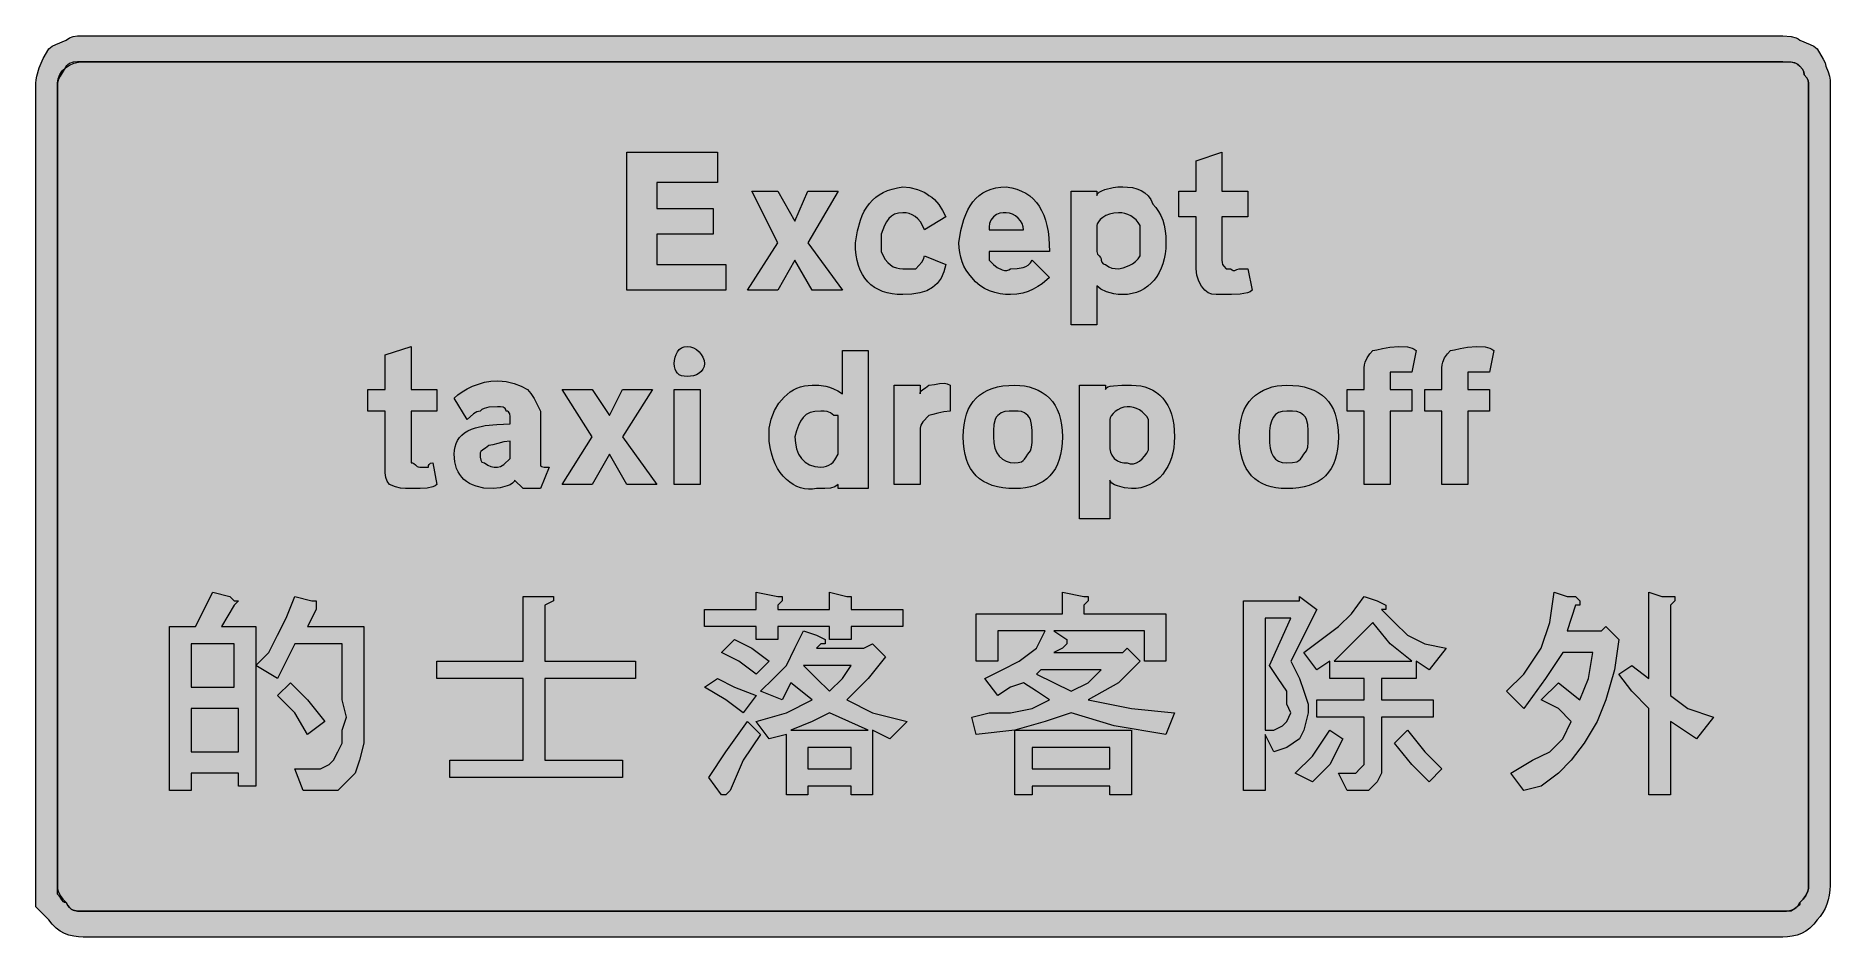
# Model space of a CAD drawing. Header units: metres. Extents: x 33 to 533, y 10 to 261.
import ezdxf

# ---------------------------------------------------------------- set-up
doc = ezdxf.new("R2010")
doc.units = ezdxf.units.M
doc.layers.add('FILL_BLACK_000000', color=7, linetype='Continuous', true_color=0x000000)
doc.layers.add('FILL_WHITE_FFFFFF', color=7, linetype='Continuous', true_color=0xffffff)

msp = doc.modelspace()

# ---------------------------------------------------------------- hatches: boundary and pattern name
at = {"layer": 'FILL_BLACK_000000', "true_color": 0x000000}
h = msp.add_hatch(color=7, dxfattribs=at)
h.dxf.hatch_style = 1
h.paths.add_polyline_path([(521.73, 260.97), (523.04, 260.61), (523.63, 260.32), (524.13, 259.92), (526.98, 258.72), (528.01, 258.23), (528.93, 257.52), (530.58, 254.67), (531.12, 253.64), (531.33, 252.72), (532.02, 251.13), (532.38, 249.87), (532.51, 248.84), (532.53, 247.92), (532.53, 24.72), (532.47, 23.37), (532.31, 22.04), (532.02, 20.73), (531.63, 19.47), (531.12, 18.26), (530.51, 17.13), (529.77, 16.07), (528.93, 15.12), (527.98, 13.88), (526.92, 12.85), (525.79, 12.02), (524.58, 11.37), (523.32, 10.89), (522.01, 10.56), (520.68, 10.38), (519.33, 10.32), (46.53, 10.32), (45.18, 10.38), (43.85, 10.56), (42.54, 10.89), (41.28, 11.37), (40.07, 12.02), (38.94, 12.85), (37.88, 13.88), (36.93, 15.12), (33.33, 18.72), (33.33, 24.72), (33.33, 247.92), (33.39, 248.87), (33.55, 249.93), (34.23, 252.27), (35.36, 254.84), (36.93, 257.52), (37.85, 258.23), (38.88, 258.72), (41.73, 259.92), (42.65, 260.61), (43.68, 260.97), (44.94, 261.1), (46.53, 261.12), (519.33, 261.12), (521.73, 260.97)])
h.paths.add_polyline_path([(43.68, 253.77), (42.65, 253.41), (41.73, 252.72), (40.08, 249.87), (39.54, 248.84), (39.33, 247.92), (39.33, 24.72), (39.38, 23.87), (39.54, 23.13), (40.08, 21.87), (40.85, 20.84), (41.73, 19.92), (42.18, 19.13), (42.65, 18.53), (43.14, 18.11), (43.68, 17.82), (44.94, 17.56), (46.53, 17.52), (519.33, 17.52), (520.42, 17.56), (521.73, 17.82), (522.4, 18.11), (523.04, 18.53), (523.63, 19.13), (524.13, 19.92), (525.01, 20.84), (525.78, 21.87), (526.32, 23.13), (526.48, 23.87), (526.53, 24.72), (526.53, 247.92), (526.38, 248.67), (526.02, 249.44), (525.33, 250.32), (525.18, 251.07), (524.82, 251.84), (524.13, 252.72), (523.63, 253.12), (523.04, 253.41), (521.73, 253.77), (519.33, 253.92), (46.53, 253.92), (44.94, 253.9), (43.68, 253.77)], flags=16)
h = msp.add_hatch(color=7, dxfattribs=at)
h.dxf.hatch_style = 1
h.paths.add_polyline_path([(206.13, 197.52), (225.33, 197.52), (225.33, 190.32), (197.73, 190.32), (197.73, 228.72), (222.93, 228.72), (222.93, 220.32), (206.13, 220.32), (206.13, 213.12), (221.73, 213.12), (221.73, 205.92), (206.13, 205.92), (206.13, 197.52)])
h = msp.add_hatch(color=7, dxfattribs=at)
h.dxf.hatch_style = 1
h.paths.add_polyline_path([(370.53, 217.92), (370.53, 210.72), (363.33, 210.72), (363.33, 198.72), (363.35, 198.01), (363.48, 197.52), (363.84, 197.03), (364.53, 196.32), (365.73, 196.32), (366.13, 195.98), (366.44, 195.81), (366.7, 195.79), (366.93, 195.87), (367.42, 196.15), (368.13, 196.32), (370.53, 196.32), (371.73, 190.32), (371.17, 189.92), (370.42, 189.63), (368.43, 189.27), (365.99, 189.14), (363.33, 189.12), (361.74, 189.14), (360.48, 189.27), (359.45, 189.63), (358.53, 190.32), (357.65, 191.43), (356.88, 192.87), (356.34, 194.54), (356.13, 196.32), (356.13, 210.72), (351.33, 210.72), (351.33, 217.92), (356.13, 217.92), (356.13, 226.32), (363.33, 228.72), (363.33, 217.92), (370.53, 217.92)])
h = msp.add_hatch(color=7, dxfattribs=at)
h.dxf.hatch_style = 1
h.paths.add_polyline_path([(256.53, 217.92), (248.13, 203.52), (257.73, 190.32), (249.33, 190.32), (244.53, 198.72), (239.73, 190.32), (231.33, 190.32), (239.73, 203.52), (232.53, 217.92), (239.73, 217.92), (244.53, 209.52), (248.13, 217.92), (256.53, 217.92)])
h = msp.add_hatch(color=7, dxfattribs=at)
h.dxf.hatch_style = 1
h.paths.add_polyline_path([(276.5, 218.91), (278.58, 218.37), (280.44, 217.6), (281.17, 217.17), (281.73, 216.72), (282.58, 216.22), (283.32, 215.61), (284.58, 214.17), (285.61, 212.5), (286.53, 210.72), (280.53, 207.12), (280.03, 208.36), (279.42, 209.39), (278.74, 210.22), (277.98, 210.87), (277.17, 211.35), (276.31, 211.68), (275.43, 211.86), (274.53, 211.92), (273.29, 211.81), (272.24, 211.49), (271.37, 210.97), (270.63, 210.27), (270.01, 209.4), (269.47, 208.38), (268.53, 205.92), (268.53, 203.52), (268.53, 202.32), (268.53, 201.12), (269.03, 199.88), (269.64, 198.85), (270.32, 198.02), (271.08, 197.37), (271.89, 196.89), (272.75, 196.56), (273.63, 196.38), (274.53, 196.32), (278.13, 196.32), (279.78, 198.12), (280.32, 199.02), (280.53, 199.92), (286.53, 197.52), (285.97, 195.44), (285.16, 193.68), (284.1, 192.23), (282.78, 191.07), (281.17, 190.2), (279.27, 189.59), (277.06, 189.23), (274.53, 189.12), (273, 189.18), (271.55, 189.34), (270.19, 189.63), (268.92, 190.02), (267.75, 190.53), (266.66, 191.14), (265.67, 191.88), (264.78, 192.72), (263.99, 193.68), (263.29, 194.74), (262.7, 195.93), (262.21, 197.22), (261.83, 198.63), (261.55, 200.14), (261.39, 201.78), (261.33, 203.52), (261.9, 206.9), (262.72, 209.84), (263.23, 211.15), (263.82, 212.36), (264.48, 213.46), (265.23, 214.47), (266.06, 215.38), (266.98, 216.19), (267.99, 216.9), (269.09, 217.53), (270.3, 218.06), (271.6, 218.5), (273.01, 218.85), (274.53, 219.12), (276.5, 218.91)])
h = msp.add_hatch(color=7, dxfattribs=at)
h.dxf.hatch_style = 1
h.paths.add_polyline_path([(298.53, 198.72), (299.73, 197.52), (300.82, 196.66), (302.13, 196.02), (302.8, 195.86), (303.44, 195.83), (304.03, 195.98), (304.53, 196.32), (306.31, 196.36), (307.98, 196.62), (308.74, 196.91), (309.42, 197.33), (310.03, 197.93), (310.53, 198.72), (315.33, 193.92), (313.31, 192.16), (312.12, 191.35), (310.83, 190.62), (309.42, 190.01), (307.9, 189.53), (306.27, 189.23), (304.53, 189.12), (303.13, 189.18), (301.66, 189.36), (300.16, 189.69), (298.68, 190.17), (297.25, 190.82), (295.92, 191.65), (294.74, 192.68), (293.73, 193.92), (292.89, 194.87), (292.16, 195.93), (291.54, 197.06), (291.03, 198.27), (290.64, 199.53), (290.36, 200.84), (290.19, 202.17), (290.13, 203.52), (290.7, 206.95), (291.52, 210.01), (292.03, 211.39), (292.62, 212.67), (293.28, 213.85), (294.03, 214.92), (294.86, 215.88), (295.78, 216.72), (296.79, 217.44), (297.89, 218.03), (299.1, 218.5), (300.4, 218.84), (301.81, 219.05), (303.33, 219.12), (304.85, 218.84), (306.26, 218.44), (307.56, 217.94), (308.75, 217.32), (309.84, 216.59), (310.82, 215.74), (311.7, 214.79), (312.48, 213.72), (313.16, 212.54), (313.75, 211.24), (314.24, 209.84), (314.64, 208.32), (314.94, 206.69), (315.16, 204.94), (315.33, 201.12), (298.53, 201.12), (298.53, 198.72)])
h.paths.add_polyline_path([(308.02, 208.02), (307.72, 208.88), (307.24, 209.69), (306.63, 210.42), (305.9, 211.03), (305.09, 211.51), (304.23, 211.81), (303.33, 211.92), (302.43, 211.9), (301.53, 211.77), (300.63, 211.41), (299.73, 210.72), (299.04, 209.82), (298.68, 208.92), (298.55, 208.02), (298.53, 207.12), (308.13, 207.12), (308.02, 208.02)], flags=16)
h = msp.add_hatch(color=7, dxfattribs=at)
h.dxf.hatch_style = 1
h.paths.add_polyline_path([(347.51, 200.49), (347.24, 199.07), (346.87, 197.73), (346.4, 196.46), (345.83, 195.27), (345.17, 194.17), (344.43, 193.17), (343.6, 192.26), (342.69, 191.46), (341.7, 190.77), (340.64, 190.19), (339.51, 189.73), (338.31, 189.39), (337.05, 189.19), (335.73, 189.12), (334.44, 189.17), (333.25, 189.33), (331.23, 189.87), (329.65, 190.64), (328.53, 191.52), (328.53, 180.72), (321.33, 180.72), (321.33, 217.92), (328.53, 217.92), (328.53, 216.72), (328.69, 217.17), (329.15, 217.6), (329.86, 218.01), (330.78, 218.37), (333.09, 218.91), (334.39, 219.07), (335.73, 219.12), (337.08, 219.06), (338.39, 218.88), (339.65, 218.55), (340.83, 218.07), (341.89, 217.42), (342.82, 216.59), (343.57, 215.56), (344.13, 214.32), (344.97, 213.36), (345.71, 212.29), (346.32, 211.11), (346.83, 209.82), (347.22, 208.41), (347.51, 206.89), (347.67, 205.26), (347.73, 203.52), (347.67, 201.97), (347.51, 200.49)])
h.paths.add_polyline_path([(337.53, 197.22), (338.42, 197.73), (339.26, 198.34), (339.98, 199.08), (340.53, 199.92), (340.53, 201.12), (340.53, 207.12), (340.53, 208.32), (340.03, 209.16), (339.42, 209.89), (338.74, 210.51), (337.98, 211.02), (337.17, 211.41), (336.31, 211.69), (335.43, 211.86), (334.53, 211.92), (333.24, 211.81), (332.07, 211.53), (331.05, 211.1), (330.18, 210.57), (329.48, 209.99), (328.96, 209.39), (328.64, 208.82), (328.53, 208.32), (328.53, 201.12), (328.58, 200.72), (328.72, 200.41), (329.13, 199.92), (329.54, 199.43), (329.68, 199.12), (329.73, 198.72), (329.88, 198.12), (330.24, 197.71), (330.53, 197.57), (330.93, 197.52), (331.83, 196.83), (332.73, 196.47), (333.63, 196.34), (334.53, 196.32), (335.8, 196.54), (337.53, 197.22)], flags=16)
h = msp.add_hatch(color=7, dxfattribs=at)
h.dxf.hatch_style = 1
h.paths.add_polyline_path([(144.93, 162.72), (144.93, 156.72), (137.73, 156.72), (137.73, 144.72), (137.73, 142.32), (138.13, 142.27), (138.44, 142.13), (138.93, 141.72), (139.42, 141.31), (139.73, 141.17), (140.13, 141.12), (142.53, 141.12), (142.58, 141.52), (142.72, 141.81), (143.13, 142.17), (143.73, 142.32), (144.93, 136.32), (144.42, 135.92), (143.81, 135.63), (142.23, 135.27), (140.21, 135.14), (137.73, 135.12), (136.12, 135.14), (134.73, 135.27), (133.34, 135.63), (131.73, 136.32), (131.04, 137.24), (130.68, 138.27), (130.55, 139.53), (130.53, 141.12), (130.53, 156.72), (125.73, 156.72), (125.73, 162.72), (130.53, 162.72), (130.53, 172.32), (137.73, 174.72), (137.73, 162.72), (144.93, 162.72)])
h = msp.add_hatch(color=7, dxfattribs=at)
h.dxf.hatch_style = 1
h.paths.add_polyline_path([(219.22, 169.08), (218.92, 168.34), (218.44, 167.73), (217.83, 167.22), (217.1, 166.83), (216.29, 166.54), (215.43, 166.38), (214.53, 166.32), (213.69, 166.38), (212.96, 166.54), (212.34, 166.83), (211.83, 167.22), (211.44, 167.73), (211.16, 168.34), (210.99, 169.08), (210.93, 169.92), (210.99, 170.82), (211.16, 171.68), (211.44, 172.49), (211.83, 173.22), (212.34, 173.83), (212.96, 174.31), (213.69, 174.61), (214.53, 174.72), (215.43, 174.61), (216.29, 174.31), (217.1, 173.83), (217.83, 173.22), (218.44, 172.49), (218.92, 171.68), (219.22, 170.82), (219.33, 169.92), (219.22, 169.08)])
h = msp.add_hatch(color=7, dxfattribs=at)
h.dxf.hatch_style = 1
h.paths.add_polyline_path([(402.93, 136.32), (402.93, 156.72), (398.13, 156.72), (398.13, 162.72), (402.93, 162.72), (402.93, 168.72), (402.98, 169.57), (403.14, 170.31), (403.68, 171.57), (404.45, 172.6), (405.33, 173.52), (406.46, 173.71), (408.03, 174.12), (410.06, 174.53), (412.53, 174.72), (414.93, 174.57), (416.24, 174.21), (416.83, 173.92), (417.33, 173.52), (416.13, 167.52), (413.73, 167.52), (411.33, 167.52), (410.13, 167.52), (410.13, 166.32), (410.13, 162.72), (416.13, 162.72), (416.13, 156.72), (410.13, 156.72), (410.13, 136.32), (402.93, 136.32)])
h = msp.add_hatch(color=7, dxfattribs=at)
h.dxf.hatch_style = 1
h.paths.add_polyline_path([(424.53, 136.32), (424.53, 156.72), (419.73, 156.72), (419.73, 162.72), (424.53, 162.72), (424.53, 168.72), (424.58, 169.57), (424.74, 170.31), (425.28, 171.57), (426.05, 172.6), (426.93, 173.52), (428.06, 173.71), (429.63, 174.12), (431.66, 174.53), (434.13, 174.72), (436.53, 174.57), (437.84, 174.21), (438.43, 173.92), (438.93, 173.52), (437.73, 167.52), (435.33, 167.52), (432.93, 167.52), (431.73, 167.52), (431.73, 166.32), (431.73, 162.72), (437.73, 162.72), (437.73, 156.72), (431.73, 156.72), (431.73, 136.32), (424.53, 136.32)])
h = msp.add_hatch(color=7, dxfattribs=at)
h.dxf.hatch_style = 1
h.paths.add_polyline_path([(264.93, 173.52), (264.93, 135.12), (256.53, 135.12), (256.53, 136.32), (255.59, 135.63), (254.43, 135.27), (252.82, 135.14), (250.53, 135.12), (249.41, 134.97), (248.29, 134.95), (247.19, 135.07), (246.11, 135.33), (245.05, 135.72), (244.03, 136.24), (243.06, 136.89), (242.13, 137.67), (241.26, 138.58), (240.45, 139.61), (239.71, 140.76), (239.06, 142.04), (238.48, 143.43), (238, 144.95), (237.61, 146.58), (237.33, 148.32), (237.33, 151.92), (237.94, 154.5), (238.87, 156.83), (240.07, 158.88), (241.53, 160.62), (242.35, 161.36), (243.21, 162.02), (244.13, 162.59), (245.09, 163.06), (246.1, 163.43), (247.14, 163.7), (248.22, 163.86), (249.33, 163.92), (251.15, 163.88), (253.08, 163.62), (254.12, 163.33), (255.24, 162.91), (256.43, 162.31), (257.73, 161.52), (257.73, 173.52), (264.93, 173.52)])
h.paths.add_polyline_path([(256.53, 154.32), (256.53, 155.52), (255.33, 155.52), (254.43, 156.21), (253.53, 156.57), (252.63, 156.7), (251.73, 156.72), (250.09, 156.61), (248.75, 156.27), (247.66, 155.71), (246.78, 154.92), (246.07, 153.91), (245.49, 152.67), (244.99, 151.21), (244.53, 149.52), (244.64, 147.78), (244.98, 146.18), (245.54, 144.75), (246.33, 143.52), (247.34, 142.51), (248.58, 141.76), (250.04, 141.28), (251.73, 141.12), (252.58, 141.18), (253.32, 141.34), (253.99, 141.63), (254.58, 142.02), (255.12, 142.53), (255.61, 143.14), (256.53, 144.72), (256.53, 151.92), (256.53, 154.32)], flags=16)
h = msp.add_hatch(color=7, dxfattribs=at)
h.dxf.hatch_style = 1
h.paths.add_polyline_path([(168.93, 135.12), (166.53, 137.52), (166.37, 137.07), (165.93, 136.64), (165.26, 136.23), (164.43, 135.87), (162.48, 135.33), (160.53, 135.12), (158, 135.29), (155.81, 135.78), (154.83, 136.14), (153.95, 136.58), (153.15, 137.09), (152.43, 137.67), (151.8, 138.32), (151.25, 139.05), (150.78, 139.83), (150.4, 140.69), (149.9, 142.58), (149.73, 144.72), (149.79, 145.8), (149.96, 146.8), (150.24, 147.72), (150.65, 148.56), (151.17, 149.33), (151.82, 150.01), (152.59, 150.63), (153.48, 151.17), (154.5, 151.64), (155.65, 152.04), (158.34, 152.65), (161.56, 153.01), (165.33, 153.12), (165.33, 154.32), (165.31, 155.2), (165.18, 155.97), (164.82, 156.51), (164.53, 156.67), (164.13, 156.72), (164.08, 157.12), (163.92, 157.41), (163.38, 157.77), (162.61, 157.9), (161.73, 157.92), (159.33, 157.77), (158.02, 157.41), (157.43, 157.12), (156.93, 156.72), (156.03, 156.51), (155.13, 155.97), (153.33, 154.32), (149.73, 160.32), (150.74, 161.22), (151.94, 162.08), (153.32, 162.89), (154.83, 163.62), (156.46, 164.23), (158.17, 164.71), (159.93, 165.01), (161.73, 165.12), (163.03, 165.07), (164.22, 164.91), (166.38, 164.37), (168.31, 163.6), (170.13, 162.72), (171.03, 161.61), (171.93, 160.17), (173.73, 156.72), (173.73, 142.32), (173.77, 141.63), (173.86, 141.41), (174.03, 141.27), (174.74, 141.14), (176.13, 141.12), (173.73, 135.12), (168.93, 135.12)])
h.paths.add_polyline_path([(157.08, 143.07), (157.44, 142.53), (157.73, 142.37), (158.13, 142.32), (159.03, 141.63), (159.93, 141.27), (160.83, 141.14), (161.73, 141.12), (162.63, 141.33), (163.53, 141.87), (165.33, 143.52), (165.33, 148.32), (163.55, 148.13), (161.88, 147.72), (160.44, 147.31), (159.33, 147.12), (158.45, 146.41), (157.68, 145.92), (157.14, 145.43), (156.98, 145.12), (156.93, 144.72), (156.95, 143.84), (157.08, 143.07)], flags=16)
h = msp.add_hatch(color=7, dxfattribs=at)
h.dxf.hatch_style = 1
h.paths.add_polyline_path([(204.93, 162.72), (196.53, 149.52), (206.13, 136.32), (197.73, 136.32), (192.93, 144.72), (188.13, 136.32), (179.73, 136.32), (188.13, 149.52), (179.73, 162.72), (188.13, 162.72), (192.93, 155.52), (196.53, 162.72), (204.93, 162.72)])
h = msp.add_hatch(color=7, dxfattribs=at)
h.dxf.hatch_style = 1
h.paths.add_polyline_path([(210.93, 136.32), (210.93, 162.72), (218.13, 162.72), (218.13, 136.32), (210.93, 136.32)])
h = msp.add_hatch(color=7, dxfattribs=at)
h.dxf.hatch_style = 1
h.paths.add_polyline_path([(272.13, 163.92), (279.33, 163.92), (279.33, 161.52), (279.38, 161.92), (279.54, 162.23), (280.08, 162.72), (280.85, 163.21), (281.73, 163.92), (283.34, 164.09), (284.73, 164.37), (286.12, 164.43), (286.88, 164.26), (287.73, 163.92), (287.73, 156.72), (285.95, 156.53), (284.28, 156.12), (282.84, 155.71), (281.73, 155.52), (280.08, 153.72), (279.54, 152.82), (279.33, 151.92), (279.33, 136.32), (272.13, 136.32), (272.13, 163.92)])
h = msp.add_hatch(color=7, dxfattribs=at)
h.dxf.hatch_style = 1
h.paths.add_polyline_path([(318.71, 146.14), (318.43, 144.63), (318.05, 143.22), (317.56, 141.93), (316.97, 140.74), (316.27, 139.68), (315.48, 138.72), (314.59, 137.88), (313.6, 137.14), (312.51, 136.53), (311.34, 136.02), (310.07, 135.63), (308.71, 135.34), (307.26, 135.18), (305.73, 135.12), (303.99, 135.18), (302.36, 135.34), (300.84, 135.63), (299.43, 136.02), (298.14, 136.53), (296.96, 137.14), (295.89, 137.88), (294.93, 138.72), (294.09, 139.68), (293.36, 140.74), (292.74, 141.93), (292.23, 143.22), (291.84, 144.63), (291.56, 146.14), (291.39, 147.78), (291.33, 149.52), (291.39, 151.26), (291.56, 152.89), (291.84, 154.41), (292.23, 155.82), (292.74, 157.11), (293.36, 158.29), (294.09, 159.36), (294.93, 160.32), (295.89, 161.16), (296.96, 161.89), (298.14, 162.51), (299.43, 163.02), (300.84, 163.41), (302.36, 163.69), (303.99, 163.86), (305.73, 163.92), (307.08, 163.86), (308.41, 163.69), (309.72, 163.41), (310.98, 163.02), (312.19, 162.51), (313.32, 161.89), (314.38, 161.16), (315.33, 160.32), (316.17, 159.36), (316.91, 158.29), (317.52, 157.11), (318.03, 155.82), (318.42, 154.41), (318.71, 152.89), (318.87, 151.26), (318.93, 149.52), (318.87, 147.78), (318.71, 146.14)])
h.paths.add_polyline_path([(310.38, 152.97), (310.02, 154.41), (309.73, 155.02), (309.33, 155.52), (308.43, 156.21), (307.53, 156.57), (306.63, 156.7), (305.73, 156.72), (304.14, 156.7), (302.88, 156.57), (301.85, 156.21), (300.93, 155.52), (300.53, 155.02), (300.24, 154.41), (299.88, 152.97), (299.75, 151.3), (299.73, 149.52), (299.84, 147.83), (300.16, 146.37), (300.68, 145.13), (301.38, 144.12), (302.25, 143.33), (303.27, 142.77), (304.44, 142.43), (305.73, 142.32), (306.63, 142.36), (307.53, 142.62), (307.98, 142.91), (308.43, 143.33), (308.88, 143.93), (309.33, 144.72), (310.02, 145.64), (310.38, 146.67), (310.51, 147.93), (310.53, 149.52), (310.51, 151.3), (310.38, 152.97)], flags=16)
h = msp.add_hatch(color=7, dxfattribs=at)
h.dxf.hatch_style = 1
h.paths.add_polyline_path([(349.91, 146.49), (349.64, 145.07), (349.27, 143.73), (348.8, 142.46), (348.23, 141.27), (347.57, 140.17), (346.83, 139.17), (346, 138.26), (345.09, 137.46), (344.1, 136.77), (343.04, 136.19), (341.91, 135.73), (340.71, 135.39), (339.45, 135.19), (338.13, 135.12), (336.18, 135.33), (334.23, 135.87), (333.4, 136.23), (332.73, 136.64), (332.29, 137.07), (332.13, 137.52), (332.13, 126.72), (323.73, 126.72), (323.73, 163.92), (330.93, 163.92), (330.93, 162.72), (331.09, 163.12), (331.55, 163.41), (332.26, 163.63), (333.18, 163.77), (335.49, 163.9), (338.13, 163.92), (339.45, 163.86), (340.71, 163.69), (341.91, 163.41), (343.04, 163.02), (344.1, 162.51), (345.09, 161.89), (346, 161.16), (346.83, 160.32), (347.57, 159.36), (348.23, 158.29), (348.8, 157.11), (349.27, 155.82), (349.64, 154.41), (349.91, 152.89), (350.07, 151.26), (350.13, 149.52), (350.07, 147.97), (349.91, 146.49)])
h.paths.add_polyline_path([(338.71, 142.04), (339.57, 142.3), (340.38, 142.77), (341.14, 143.41), (341.82, 144.18), (342.43, 145.03), (342.93, 145.92), (342.93, 147.12), (342.93, 153.12), (342.93, 154.32), (342.43, 155.16), (341.82, 155.89), (341.14, 156.51), (340.38, 157.02), (339.57, 157.41), (338.71, 157.69), (337.83, 157.86), (336.93, 157.92), (336.03, 157.81), (335.17, 157.53), (334.36, 157.1), (333.63, 156.57), (333.02, 155.99), (332.54, 155.39), (332.24, 154.82), (332.13, 154.32), (332.13, 147.12), (332.15, 146.22), (332.28, 145.32), (332.64, 144.42), (333.33, 143.52), (334.23, 142.83), (335.13, 142.47), (336.03, 142.34), (336.93, 142.32), (337.83, 142.03), (338.71, 142.04)], flags=16)
h = msp.add_hatch(color=7, dxfattribs=at)
h.dxf.hatch_style = 1
h.paths.add_polyline_path([(395.5, 146.14), (395.22, 144.63), (394.83, 143.22), (394.32, 141.93), (393.7, 140.74), (392.97, 139.68), (392.13, 138.72), (391.17, 137.88), (390.11, 137.14), (388.92, 136.53), (387.63, 136.02), (386.22, 135.63), (384.71, 135.34), (383.07, 135.18), (381.33, 135.12), (379.8, 135.18), (378.35, 135.34), (376.99, 135.63), (375.72, 136.02), (374.55, 136.53), (373.46, 137.14), (372.47, 137.88), (371.58, 138.72), (370.79, 139.68), (370.09, 140.74), (369.5, 141.93), (369.01, 143.22), (368.63, 144.63), (368.35, 146.14), (368.19, 147.78), (368.13, 149.52), (368.19, 151.26), (368.36, 152.89), (368.64, 154.41), (369.03, 155.82), (369.54, 157.11), (370.16, 158.29), (370.89, 159.36), (371.73, 160.32), (372.68, 161.16), (373.74, 161.89), (374.87, 162.51), (376.08, 163.02), (377.34, 163.41), (378.65, 163.69), (379.98, 163.86), (381.33, 163.92), (383.07, 163.86), (384.71, 163.69), (386.22, 163.41), (387.63, 163.02), (388.92, 162.51), (390.11, 161.89), (391.17, 161.16), (392.13, 160.32), (392.97, 159.36), (393.7, 158.29), (394.32, 157.11), (394.83, 155.82), (395.22, 154.41), (395.5, 152.89), (395.67, 151.26), (395.73, 149.52), (395.67, 147.78), (395.5, 146.14)])
h.paths.add_polyline_path([(387.18, 152.97), (386.82, 154.41), (386.53, 155.02), (386.13, 155.52), (385.21, 156.21), (384.18, 156.57), (382.92, 156.7), (381.33, 156.72), (380.09, 156.61), (379.06, 156.27), (378.23, 155.71), (377.58, 154.92), (377.1, 153.91), (376.77, 152.67), (376.59, 151.21), (376.53, 149.52), (376.59, 147.83), (376.77, 146.37), (377.1, 145.13), (377.58, 144.12), (378.23, 143.33), (379.06, 142.77), (380.09, 142.43), (381.33, 142.32), (382.92, 142.36), (384.18, 142.62), (384.72, 142.91), (385.21, 143.33), (385.68, 143.93), (386.13, 144.72), (386.82, 145.64), (387.18, 146.67), (387.31, 147.93), (387.33, 149.52), (387.31, 151.3), (387.18, 152.97)], flags=16)
h = msp.add_hatch(color=7, dxfattribs=at)
h.dxf.hatch_style = 1
h.paths.add_polyline_path([(89.73, 103.92), (88.53, 102.72), (84.93, 96.72), (94.53, 96.72), (94.53, 52.32), (89.73, 52.32), (89.73, 55.92), (76.53, 55.92), (76.53, 51.12), (70.53, 51.12), (70.53, 96.72), (77.73, 96.72), (82.53, 106.32), (87.33, 105.12), (88.53, 103.92), (89.73, 103.92)])
h.paths.add_polyline_path([(76.53, 91.92), (76.53, 79.92), (88.53, 79.92), (88.53, 91.92), (76.53, 91.92)], flags=16)
h.paths.add_polyline_path([(89.73, 73.92), (76.53, 73.92), (76.53, 61.92), (89.73, 61.92), (89.73, 73.92)], flags=16)
h = msp.add_hatch(color=7, dxfattribs=at)
h.dxf.hatch_style = 1
h.paths.add_polyline_path([(111.33, 103.92), (111.33, 102.72), (111.33, 101.52), (108.93, 96.72), (124.53, 96.72), (124.53, 75.12), (124.53, 69.12), (124.53, 64.32), (123.33, 59.52), (122.13, 55.92), (119.73, 53.52), (117.33, 51.12), (114.93, 51.12), (111.33, 51.12), (107.73, 51.12), (105.33, 57.12), (110.13, 57.12), (112.53, 57.12), (114.93, 58.32), (116.13, 59.52), (117.33, 61.92), (118.53, 64.32), (118.53, 67.92), (119.73, 71.52), (118.53, 76.32), (118.53, 91.92), (105.33, 91.92), (102.93, 87.12), (100.53, 82.32), (94.53, 85.92), (98.13, 89.52), (100.53, 94.32), (102.93, 99.12), (105.33, 105.12), (110.13, 103.92), (111.33, 103.92)])
h = msp.add_hatch(color=7, dxfattribs=at)
h.dxf.hatch_style = 1
h.paths.add_polyline_path([(176.13, 105.12), (177.33, 105.12), (177.33, 103.92), (174.93, 102.72), (174.93, 87.12), (200.13, 87.12), (200.13, 82.32), (174.93, 82.32), (174.93, 59.52), (196.53, 59.52), (196.53, 54.72), (148.53, 54.72), (148.53, 59.52), (168.93, 59.52), (168.93, 82.32), (144.93, 82.32), (144.93, 87.12), (168.93, 87.12), (168.93, 105.12), (173.73, 105.12), (176.13, 105.12)])
h = msp.add_hatch(color=7, dxfattribs=at)
h.dxf.hatch_style = 1
h.paths.add_polyline_path([(233.73, 101.52), (233.73, 106.32), (239.73, 105.12), (240.93, 105.12), (240.93, 103.92), (239.73, 102.72), (239.73, 101.52), (254.13, 101.52), (254.13, 106.32), (258.93, 105.12), (260.13, 105.12), (260.13, 103.92), (260.13, 101.52), (274.53, 101.52), (274.53, 96.72), (260.13, 96.72), (260.13, 93.12), (254.13, 93.12), (254.13, 96.72), (239.73, 96.72), (239.73, 93.12), (233.73, 93.12), (233.73, 96.72), (219.33, 96.72), (219.33, 101.52), (233.73, 101.52)])
h = msp.add_hatch(color=7, dxfattribs=at)
h.dxf.hatch_style = 1
h.paths.add_polyline_path([(310.53, 73.92), (315.33, 76.32), (311.73, 78.72), (308.13, 81.12), (304.53, 79.92), (300.93, 77.52), (297.33, 82.32), (302.13, 84.72), (306.93, 87.12), (311.73, 90.72), (314.13, 95.52), (300.93, 95.52), (300.93, 87.12), (294.93, 87.12), (294.93, 100.32), (318.93, 100.32), (318.93, 106.32), (324.93, 105.12), (326.13, 105.12), (326.13, 103.92), (324.93, 102.72), (324.93, 100.32), (347.73, 100.32), (347.73, 87.12), (341.73, 87.12), (341.73, 95.52), (316.53, 95.52), (320.13, 93.12), (320.13, 91.92), (318.93, 90.72), (316.53, 89.52), (335.73, 89.52), (336.93, 90.72), (340.53, 87.12), (334.53, 81.12), (326.13, 76.32), (338.13, 73.92), (350.13, 72.72), (347.73, 66.72), (333.33, 69.12), (321.33, 72.72), (314.13, 70.32), (305.73, 67.92), (294.93, 66.72), (293.73, 71.52), (298.53, 72.72), (304.53, 72.72), (310.53, 73.92)])
h.paths.add_polyline_path([(329.73, 84.72), (312.93, 84.72), (311.73, 83.52), (321.33, 78.72), (326.13, 81.12), (329.73, 84.72)], flags=16)
h = msp.add_hatch(color=7, dxfattribs=at)
h.dxf.hatch_style = 1
h.paths.add_polyline_path([(384.93, 105.12), (389.73, 101.52), (382.53, 87.12), (384.93, 82.32), (386.13, 78.72), (387.33, 75.12), (387.33, 72.72), (386.13, 67.92), (384.93, 65.52), (381.33, 63.12), (377.73, 61.92), (375.33, 66.72), (375.33, 51.12), (369.33, 51.12), (369.33, 103.92), (384.93, 103.92), (384.93, 105.12)])
h.paths.add_polyline_path([(380.13, 69.12), (381.33, 70.32), (382.53, 72.72), (381.33, 75.12), (381.33, 78.72), (378.93, 82.32), (376.53, 85.92), (382.53, 99.12), (375.33, 99.12), (375.33, 67.92), (377.73, 67.92), (380.13, 69.12)], flags=16)
h = msp.add_hatch(color=7, dxfattribs=at)
h.dxf.hatch_style = 1
h.paths.add_polyline_path([(408.93, 101.52), (407.73, 101.52), (411.33, 97.92), (414.93, 94.32), (419.73, 91.92), (425.73, 90.72), (420.93, 84.72), (417.33, 87.12), (417.33, 82.32), (407.73, 82.32), (407.73, 76.32), (422.13, 76.32), (422.13, 71.52), (407.73, 71.52), (407.73, 59.52), (407.73, 55.92), (406.53, 53.52), (404.13, 51.12), (399.33, 51.12), (398.13, 51.12), (395.73, 55.92), (399.33, 55.92), (400.53, 55.92), (401.73, 57.12), (402.93, 58.32), (402.93, 59.52), (402.93, 71.52), (389.73, 71.52), (389.73, 76.32), (402.93, 76.32), (402.93, 82.32), (393.33, 82.32), (393.33, 87.12), (389.73, 84.72), (386.13, 89.52), (390.93, 93.12), (395.73, 96.72), (399.33, 100.32), (402.93, 105.12), (406.53, 103.92), (408.93, 102.72), (408.93, 101.52)])
h.paths.add_polyline_path([(394.53, 87.12), (416.13, 87.12), (410.13, 91.92), (405.33, 97.92), (400.53, 93.12), (394.53, 87.12)], flags=16)
h = msp.add_hatch(color=7, dxfattribs=at)
h.dxf.hatch_style = 1
h.paths.add_polyline_path([(461.73, 105.12), (462.93, 103.92), (462.93, 102.72), (461.73, 102.72), (459.33, 95.52), (468.93, 95.52), (470.13, 96.72), (473.73, 93.12), (472.53, 84.72), (470.13, 76.32), (467.73, 70.32), (464.13, 64.32), (460.53, 59.52), (456.93, 55.92), (452.13, 52.32), (447.33, 51.12), (443.73, 55.92), (449.73, 59.52), (454.53, 61.92), (458.13, 65.52), (460.53, 70.32), (456.93, 73.92), (452.13, 76.32), (456.93, 81.12), (462.93, 76.32), (465.33, 82.32), (466.53, 89.52), (458.13, 89.52), (453.33, 82.32), (447.33, 73.92), (442.53, 78.72), (447.33, 83.52), (452.13, 90.72), (454.53, 97.92), (455.73, 106.32), (459.33, 105.12), (461.73, 105.12)])
h = msp.add_hatch(color=7, dxfattribs=at)
h.dxf.hatch_style = 1
h.paths.add_polyline_path([(488.13, 105.12), (489.33, 105.12), (489.33, 103.92), (488.13, 102.72), (488.13, 77.52), (492.93, 73.92), (500.13, 71.52), (495.33, 65.52), (488.13, 70.32), (488.13, 49.92), (482.13, 49.92), (482.13, 73.92), (477.33, 78.72), (473.73, 83.52), (477.33, 85.92), (482.13, 82.32), (482.13, 106.32), (485.73, 105.12), (488.13, 105.12)])
h = msp.add_hatch(color=7, dxfattribs=at)
h.dxf.hatch_style = 1
h.paths.add_polyline_path([(246.93, 95.52), (250.53, 94.32), (252.93, 93.12), (252.93, 91.92), (251.73, 91.92), (250.53, 90.72), (263.73, 90.72), (266.13, 91.92), (269.73, 88.32), (264.93, 82.32), (258.93, 76.32), (266.13, 72.72), (275.73, 70.32), (270.93, 65.52), (266.13, 67.92), (266.13, 49.92), (260.13, 49.92), (260.13, 52.32), (248.13, 52.32), (248.13, 49.92), (242.13, 49.92), (242.13, 66.72), (237.33, 65.52), (233.73, 70.32), (242.13, 72.72), (249.33, 76.32), (243.33, 81.12), (240.93, 76.32), (234.93, 78.72), (238.53, 82.32), (242.13, 85.92), (244.53, 90.72), (246.93, 95.52)])
h.paths.add_polyline_path([(260.13, 85.92), (246.93, 85.92), (250.53, 82.32), (254.13, 78.72), (257.73, 82.32), (260.13, 85.92)], flags=16)
h.paths.add_polyline_path([(243.33, 67.92), (264.93, 67.92), (254.13, 72.72), (249.33, 70.32), (243.33, 67.92)], flags=16)
h.paths.add_polyline_path([(260.13, 63.12), (248.13, 63.12), (248.13, 57.12), (260.13, 57.12), (260.13, 63.12)], flags=16)
h = msp.add_hatch(color=7, dxfattribs=at)
h.dxf.hatch_style = 1
h.paths.add_polyline_path([(232.53, 90.72), (237.33, 87.12), (233.73, 83.52), (228.93, 87.12), (224.13, 89.52), (227.73, 93.12), (232.53, 90.72)])
h = msp.add_hatch(color=7, dxfattribs=at)
h.dxf.hatch_style = 1
h.paths.add_polyline_path([(108.93, 76.32), (113.73, 70.32), (108.93, 66.72), (105.33, 72.72), (100.53, 77.52), (104.13, 81.12), (108.93, 76.32)])
h = msp.add_hatch(color=7, dxfattribs=at)
h.dxf.hatch_style = 1
h.paths.add_polyline_path([(227.73, 79.92), (233.73, 77.52), (230.13, 72.72), (225.33, 76.32), (219.33, 79.92), (222.93, 82.32), (227.73, 79.92)])
h = msp.add_hatch(color=7, dxfattribs=at)
h.dxf.hatch_style = 1
h.paths.add_polyline_path([(225.33, 61.92), (231.33, 70.32), (234.93, 66.72), (230.13, 59.52), (226.53, 51.12), (225.33, 49.92), (224.13, 49.92), (220.53, 54.72), (225.33, 61.92)])
h = msp.add_hatch(color=7, dxfattribs=at)
h.dxf.hatch_style = 1
h.paths.add_polyline_path([(310.53, 52.32), (310.53, 49.92), (305.73, 49.92), (305.73, 67.92), (338.13, 67.92), (338.13, 49.92), (332.13, 49.92), (332.13, 52.32), (310.53, 52.32)])
h.paths.add_polyline_path([(332.13, 63.12), (310.53, 63.12), (310.53, 57.12), (332.13, 57.12), (332.13, 63.12)], flags=16)
h = msp.add_hatch(color=7, dxfattribs=at)
h.dxf.hatch_style = 1
h.paths.add_polyline_path([(393.33, 58.32), (388.53, 53.52), (383.73, 55.92), (388.53, 60.72), (393.33, 67.92), (396.93, 65.52), (393.33, 58.32)])
h = msp.add_hatch(color=7, dxfattribs=at)
h.dxf.hatch_style = 1
h.paths.add_polyline_path([(419.73, 61.92), (424.53, 57.12), (420.93, 53.52), (416.13, 58.32), (411.33, 64.32), (414.93, 67.92), (419.73, 61.92)])
at = {"layer": 'FILL_WHITE_FFFFFF', "true_color": 0xffffff}
h = msp.add_hatch(color=7, dxfattribs=at)
h.dxf.hatch_style = 1
h.paths.add_polyline_path([(519.33, 253.92), (521.73, 253.92), (522.61, 253.73), (523.38, 253.32), (524.13, 252.72), (524.82, 251.84), (525.18, 251.07), (525.33, 250.32), (526.02, 249.44), (526.38, 248.67), (526.53, 247.92), (526.53, 24.72), (526.48, 23.87), (526.32, 23.13), (525.78, 21.87), (525.01, 20.84), (524.13, 19.92), (524.08, 19.52), (523.92, 19.21), (523.38, 18.72), (522.61, 18.23), (521.73, 17.52), (519.33, 17.52), (46.53, 17.52), (44.94, 17.56), (43.68, 17.82), (43.14, 18.11), (42.65, 18.53), (42.18, 19.13), (41.73, 19.92), (41.33, 19.97), (41.02, 20.13), (40.53, 20.67), (40.04, 21.44), (39.33, 22.32), (39.33, 24.72), (39.33, 247.92), (39.49, 249.21), (39.95, 250.38), (40.66, 251.4), (41.58, 252.27), (42.67, 252.97), (43.89, 253.49), (45.19, 253.81), (46.53, 253.92), (519.33, 253.92)])

# ---------------------------------------------------------------- linework, layer by layer
at = {"layer": 'FILL_BLACK_000000', "lineweight": 0, "true_color": 0x000000}
for points in [[(521.73, 260.97), (523.04, 260.61), (523.63, 260.32), (524.13, 259.92), (526.98, 258.72), (528.01, 258.23), (528.93, 257.52), (530.58, 254.67), (531.12, 253.64), (531.33, 252.72), (532.02, 251.13), (532.38, 249.87), (532.51, 248.84), (532.53, 247.92), (532.53, 24.72), (532.47, 23.37), (532.31, 22.04), (532.02, 20.73), (531.63, 19.47), (531.12, 18.26), (530.51, 17.13), (529.77, 16.07), (528.93, 15.12), (527.98, 13.88), (526.92, 12.85), (525.79, 12.02), (524.58, 11.37), (523.32, 10.89), (522.01, 10.56), (520.68, 10.38), (519.33, 10.32), (46.53, 10.32), (45.18, 10.38), (43.85, 10.56), (42.54, 10.89), (41.28, 11.37), (40.07, 12.02), (38.94, 12.85), (37.88, 13.88), (36.93, 15.12), (33.33, 18.72), (33.33, 24.72), (33.33, 247.92), (33.39, 248.87), (33.55, 249.93), (34.23, 252.27), (35.36, 254.84), (36.93, 257.52), (37.85, 258.23), (38.88, 258.72), (41.73, 259.92), (42.65, 260.61), (43.68, 260.97), (44.94, 261.1), (46.53, 261.12), (519.33, 261.12)], [(43.68, 253.77), (42.65, 253.41), (41.73, 252.72), (40.08, 249.87), (39.54, 248.84), (39.33, 247.92), (39.33, 24.72), (39.38, 23.87), (39.54, 23.13), (40.08, 21.87), (40.85, 20.84), (41.73, 19.92), (42.18, 19.13), (42.65, 18.53), (43.14, 18.11), (43.68, 17.82), (44.94, 17.56), (46.53, 17.52), (519.33, 17.52), (520.42, 17.56), (521.73, 17.82), (522.4, 18.11), (523.04, 18.53), (523.63, 19.13), (524.13, 19.92), (525.01, 20.84), (525.78, 21.87), (526.32, 23.13), (526.48, 23.87), (526.53, 24.72), (526.53, 247.92), (526.38, 248.67), (526.02, 249.44), (525.33, 250.32), (525.18, 251.07), (524.82, 251.84), (524.13, 252.72), (523.63, 253.12), (523.04, 253.41), (521.73, 253.77), (519.33, 253.92), (46.53, 253.92), (44.94, 253.9)], [(206.13, 197.52), (225.33, 197.52), (225.33, 190.32), (197.73, 190.32), (197.73, 228.72), (222.93, 228.72), (222.93, 220.32), (206.13, 220.32), (206.13, 213.12), (221.73, 213.12), (221.73, 205.92), (206.13, 205.92)], [(370.53, 217.92), (370.53, 210.72), (363.33, 210.72), (363.33, 198.72), (363.35, 198.01), (363.48, 197.52), (363.84, 197.03), (364.53, 196.32), (365.73, 196.32), (366.13, 195.98), (366.44, 195.81), (366.7, 195.79), (366.93, 195.87), (367.42, 196.15), (368.13, 196.32), (370.53, 196.32), (371.73, 190.32), (371.17, 189.92), (370.42, 189.63), (368.43, 189.27), (365.99, 189.14), (363.33, 189.12), (361.74, 189.14), (360.48, 189.27), (359.45, 189.63), (358.53, 190.32), (357.65, 191.43), (356.88, 192.87), (356.34, 194.54), (356.13, 196.32), (356.13, 210.72), (351.33, 210.72), (351.33, 217.92), (356.13, 217.92), (356.13, 226.32), (363.33, 228.72), (363.33, 217.92)], [(256.53, 217.92), (248.13, 203.52), (257.73, 190.32), (249.33, 190.32), (244.53, 198.72), (239.73, 190.32), (231.33, 190.32), (239.73, 203.52), (232.53, 217.92), (239.73, 217.92), (244.53, 209.52), (248.13, 217.92)], [(276.5, 218.91), (278.58, 218.37), (280.44, 217.6), (281.17, 217.17), (281.73, 216.72), (282.58, 216.22), (283.32, 215.61), (284.58, 214.17), (285.61, 212.5), (286.53, 210.72), (280.53, 207.12), (280.03, 208.36), (279.42, 209.39), (278.74, 210.22), (277.98, 210.87), (277.17, 211.35), (276.31, 211.68), (275.43, 211.86), (274.53, 211.92), (273.29, 211.81), (272.24, 211.49), (271.37, 210.97), (270.63, 210.27), (270.01, 209.4), (269.47, 208.38), (268.53, 205.92), (268.53, 203.52), (268.53, 202.32), (268.53, 201.12), (269.03, 199.88), (269.64, 198.85), (270.32, 198.02), (271.08, 197.37), (271.89, 196.89), (272.75, 196.56), (273.63, 196.38), (274.53, 196.32), (278.13, 196.32), (279.78, 198.12), (280.32, 199.02), (280.53, 199.92), (286.53, 197.52), (285.97, 195.44), (285.16, 193.68), (284.1, 192.23), (282.78, 191.07), (281.17, 190.2), (279.27, 189.59), (277.06, 189.23), (274.53, 189.12), (273, 189.18), (271.55, 189.34), (270.19, 189.63), (268.92, 190.02), (267.75, 190.53), (266.66, 191.14), (265.67, 191.88), (264.78, 192.72), (263.99, 193.68), (263.29, 194.74), (262.7, 195.93), (262.21, 197.22), (261.83, 198.63), (261.55, 200.14), (261.39, 201.78), (261.33, 203.52), (261.9, 206.9), (262.72, 209.84), (263.23, 211.15), (263.82, 212.36), (264.48, 213.46), (265.23, 214.47), (266.06, 215.38), (266.98, 216.19), (267.99, 216.9), (269.09, 217.53), (270.3, 218.06), (271.6, 218.5), (273.01, 218.85), (274.53, 219.12)], [(298.53, 198.72), (299.73, 197.52), (300.82, 196.66), (302.13, 196.02), (302.8, 195.86), (303.44, 195.83), (304.03, 195.98), (304.53, 196.32), (306.31, 196.36), (307.98, 196.62), (308.74, 196.91), (309.42, 197.33), (310.03, 197.93), (310.53, 198.72), (315.33, 193.92), (313.31, 192.16), (312.12, 191.35), (310.83, 190.62), (309.42, 190.01), (307.9, 189.53), (306.27, 189.23), (304.53, 189.12), (303.13, 189.18), (301.66, 189.36), (300.16, 189.69), (298.68, 190.17), (297.25, 190.82), (295.92, 191.65), (294.74, 192.68), (293.73, 193.92), (292.89, 194.87), (292.16, 195.93), (291.54, 197.06), (291.03, 198.27), (290.64, 199.53), (290.36, 200.84), (290.19, 202.17), (290.13, 203.52), (290.7, 206.95), (291.52, 210.01), (292.03, 211.39), (292.62, 212.67), (293.28, 213.85), (294.03, 214.92), (294.86, 215.88), (295.78, 216.72), (296.79, 217.44), (297.89, 218.03), (299.1, 218.5), (300.4, 218.84), (301.81, 219.05), (303.33, 219.12), (304.85, 218.84), (306.26, 218.44), (307.56, 217.94), (308.75, 217.32), (309.84, 216.59), (310.82, 215.74), (311.7, 214.79), (312.48, 213.72), (313.16, 212.54), (313.75, 211.24), (314.24, 209.84), (314.64, 208.32), (314.94, 206.69), (315.16, 204.94), (315.33, 201.12), (298.53, 201.12)], [(347.51, 200.49), (347.24, 199.07), (346.87, 197.73), (346.4, 196.46), (345.83, 195.27), (345.17, 194.17), (344.43, 193.17), (343.6, 192.26), (342.69, 191.46), (341.7, 190.77), (340.64, 190.19), (339.51, 189.73), (338.31, 189.39), (337.05, 189.19), (335.73, 189.12), (334.44, 189.17), (333.25, 189.33), (331.23, 189.87), (329.65, 190.64), (328.53, 191.52), (328.53, 180.72), (321.33, 180.72), (321.33, 217.92), (328.53, 217.92), (328.53, 216.72), (328.69, 217.17), (329.15, 217.6), (329.86, 218.01), (330.78, 218.37), (333.09, 218.91), (334.39, 219.07), (335.73, 219.12), (337.08, 219.06), (338.39, 218.88), (339.65, 218.55), (340.83, 218.07), (341.89, 217.42), (342.82, 216.59), (343.57, 215.56), (344.13, 214.32), (344.97, 213.36), (345.71, 212.29), (346.32, 211.11), (346.83, 209.82), (347.22, 208.41), (347.51, 206.89), (347.67, 205.26), (347.73, 203.52), (347.67, 201.97)], [(308.02, 208.02), (307.72, 208.88), (307.24, 209.69), (306.63, 210.42), (305.9, 211.03), (305.09, 211.51), (304.23, 211.81), (303.33, 211.92), (302.43, 211.9), (301.53, 211.77), (300.63, 211.41), (299.73, 210.72), (299.04, 209.82), (298.68, 208.92), (298.55, 208.02), (298.53, 207.12), (308.13, 207.12)], [(337.53, 197.22), (338.42, 197.73), (339.26, 198.34), (339.98, 199.08), (340.53, 199.92), (340.53, 201.12), (340.53, 207.12), (340.53, 208.32), (340.03, 209.16), (339.42, 209.89), (338.74, 210.51), (337.98, 211.02), (337.17, 211.41), (336.31, 211.69), (335.43, 211.86), (334.53, 211.92), (333.24, 211.81), (332.07, 211.53), (331.05, 211.1), (330.18, 210.57), (329.48, 209.99), (328.96, 209.39), (328.64, 208.82), (328.53, 208.32), (328.53, 201.12), (328.58, 200.72), (328.72, 200.41), (329.13, 199.92), (329.54, 199.43), (329.68, 199.12), (329.73, 198.72), (329.88, 198.12), (330.24, 197.71), (330.53, 197.57), (330.93, 197.52), (331.83, 196.83), (332.73, 196.47), (333.63, 196.34), (334.53, 196.32), (335.8, 196.54)], [(144.93, 162.72), (144.93, 156.72), (137.73, 156.72), (137.73, 144.72), (137.73, 142.32), (138.13, 142.27), (138.44, 142.13), (138.93, 141.72), (139.42, 141.31), (139.73, 141.17), (140.13, 141.12), (142.53, 141.12), (142.58, 141.52), (142.72, 141.81), (143.13, 142.17), (143.73, 142.32), (144.93, 136.32), (144.42, 135.92), (143.81, 135.63), (142.23, 135.27), (140.21, 135.14), (137.73, 135.12), (136.12, 135.14), (134.73, 135.27), (133.34, 135.63), (131.73, 136.32), (131.04, 137.24), (130.68, 138.27), (130.55, 139.53), (130.53, 141.12), (130.53, 156.72), (125.73, 156.72), (125.73, 162.72), (130.53, 162.72), (130.53, 172.32), (137.73, 174.72), (137.73, 162.72)], [(219.22, 169.08), (218.92, 168.34), (218.44, 167.73), (217.83, 167.22), (217.1, 166.83), (216.29, 166.54), (215.43, 166.38), (214.53, 166.32), (213.69, 166.38), (212.96, 166.54), (212.34, 166.83), (211.83, 167.22), (211.44, 167.73), (211.16, 168.34), (210.99, 169.08), (210.93, 169.92), (210.99, 170.82), (211.16, 171.68), (211.44, 172.49), (211.83, 173.22), (212.34, 173.83), (212.96, 174.31), (213.69, 174.61), (214.53, 174.72), (215.43, 174.61), (216.29, 174.31), (217.1, 173.83), (217.83, 173.22), (218.44, 172.49), (218.92, 171.68), (219.22, 170.82), (219.33, 169.92)], [(402.93, 136.32), (402.93, 156.72), (398.13, 156.72), (398.13, 162.72), (402.93, 162.72), (402.93, 168.72), (402.98, 169.57), (403.14, 170.31), (403.68, 171.57), (404.45, 172.6), (405.33, 173.52), (406.46, 173.71), (408.03, 174.12), (410.06, 174.53), (412.53, 174.72), (414.93, 174.57), (416.24, 174.21), (416.83, 173.92), (417.33, 173.52), (416.13, 167.52), (413.73, 167.52), (411.33, 167.52), (410.13, 167.52), (410.13, 166.32), (410.13, 162.72), (416.13, 162.72), (416.13, 156.72), (410.13, 156.72), (410.13, 136.32)], [(424.53, 136.32), (424.53, 156.72), (419.73, 156.72), (419.73, 162.72), (424.53, 162.72), (424.53, 168.72), (424.58, 169.57), (424.74, 170.31), (425.28, 171.57), (426.05, 172.6), (426.93, 173.52), (428.06, 173.71), (429.63, 174.12), (431.66, 174.53), (434.13, 174.72), (436.53, 174.57), (437.84, 174.21), (438.43, 173.92), (438.93, 173.52), (437.73, 167.52), (435.33, 167.52), (432.93, 167.52), (431.73, 167.52), (431.73, 166.32), (431.73, 162.72), (437.73, 162.72), (437.73, 156.72), (431.73, 156.72), (431.73, 136.32)], [(264.93, 173.52), (264.93, 135.12), (256.53, 135.12), (256.53, 136.32), (255.59, 135.63), (254.43, 135.27), (252.82, 135.14), (250.53, 135.12), (249.41, 134.97), (248.29, 134.95), (247.19, 135.07), (246.11, 135.33), (245.05, 135.72), (244.03, 136.24), (243.06, 136.89), (242.13, 137.67), (241.26, 138.58), (240.45, 139.61), (239.71, 140.76), (239.06, 142.04), (238.48, 143.43), (238, 144.95), (237.61, 146.58), (237.33, 148.32), (237.33, 151.92), (237.94, 154.5), (238.87, 156.83), (240.07, 158.88), (241.53, 160.62), (242.35, 161.36), (243.21, 162.02), (244.13, 162.59), (245.09, 163.06), (246.1, 163.43), (247.14, 163.7), (248.22, 163.86), (249.33, 163.92), (251.15, 163.88), (253.08, 163.62), (254.12, 163.33), (255.24, 162.91), (256.43, 162.31), (257.73, 161.52), (257.73, 173.52)], [(168.93, 135.12), (166.53, 137.52), (166.37, 137.07), (165.93, 136.64), (165.26, 136.23), (164.43, 135.87), (162.48, 135.33), (160.53, 135.12), (158, 135.29), (155.81, 135.78), (154.83, 136.14), (153.95, 136.58), (153.15, 137.09), (152.43, 137.67), (151.8, 138.32), (151.25, 139.05), (150.78, 139.83), (150.4, 140.69), (149.9, 142.58), (149.73, 144.72), (149.79, 145.8), (149.96, 146.8), (150.24, 147.72), (150.65, 148.56), (151.17, 149.33), (151.82, 150.01), (152.59, 150.63), (153.48, 151.17), (154.5, 151.64), (155.65, 152.04), (158.34, 152.65), (161.56, 153.01), (165.33, 153.12), (165.33, 154.32), (165.31, 155.2), (165.18, 155.97), (164.82, 156.51), (164.53, 156.67), (164.13, 156.72), (164.08, 157.12), (163.92, 157.41), (163.38, 157.77), (162.61, 157.9), (161.73, 157.92), (159.33, 157.77), (158.02, 157.41), (157.43, 157.12), (156.93, 156.72), (156.03, 156.51), (155.13, 155.97), (153.33, 154.32), (149.73, 160.32), (150.74, 161.22), (151.94, 162.08), (153.32, 162.89), (154.83, 163.62), (156.46, 164.23), (158.17, 164.71), (159.93, 165.01), (161.73, 165.12), (163.03, 165.07), (164.22, 164.91), (166.38, 164.37), (168.31, 163.6), (170.13, 162.72), (171.03, 161.61), (171.93, 160.17), (173.73, 156.72), (173.73, 142.32), (173.77, 141.63), (173.86, 141.41), (174.03, 141.27), (174.74, 141.14), (176.13, 141.12), (173.73, 135.12)], [(204.93, 162.72), (196.53, 149.52), (206.13, 136.32), (197.73, 136.32), (192.93, 144.72), (188.13, 136.32), (179.73, 136.32), (188.13, 149.52), (179.73, 162.72), (188.13, 162.72), (192.93, 155.52), (196.53, 162.72)], [(210.93, 136.32), (210.93, 162.72), (218.13, 162.72), (218.13, 136.32)], [(272.13, 163.92), (279.33, 163.92), (279.33, 161.52), (279.38, 161.92), (279.54, 162.23), (280.08, 162.72), (280.85, 163.21), (281.73, 163.92), (283.34, 164.09), (284.73, 164.37), (286.12, 164.43), (286.88, 164.26), (287.73, 163.92), (287.73, 156.72), (285.95, 156.53), (284.28, 156.12), (282.84, 155.71), (281.73, 155.52), (280.08, 153.72), (279.54, 152.82), (279.33, 151.92), (279.33, 136.32), (272.13, 136.32)], [(318.71, 146.14), (318.43, 144.63), (318.05, 143.22), (317.56, 141.93), (316.97, 140.74), (316.27, 139.68), (315.48, 138.72), (314.59, 137.88), (313.6, 137.14), (312.51, 136.53), (311.34, 136.02), (310.07, 135.63), (308.71, 135.34), (307.26, 135.18), (305.73, 135.12), (303.99, 135.18), (302.36, 135.34), (300.84, 135.63), (299.43, 136.02), (298.14, 136.53), (296.96, 137.14), (295.89, 137.88), (294.93, 138.72), (294.09, 139.68), (293.36, 140.74), (292.74, 141.93), (292.23, 143.22), (291.84, 144.63), (291.56, 146.14), (291.39, 147.78), (291.33, 149.52), (291.39, 151.26), (291.56, 152.89), (291.84, 154.41), (292.23, 155.82), (292.74, 157.11), (293.36, 158.29), (294.09, 159.36), (294.93, 160.32), (295.89, 161.16), (296.96, 161.89), (298.14, 162.51), (299.43, 163.02), (300.84, 163.41), (302.36, 163.69), (303.99, 163.86), (305.73, 163.92), (307.08, 163.86), (308.41, 163.69), (309.72, 163.41), (310.98, 163.02), (312.19, 162.51), (313.32, 161.89), (314.38, 161.16), (315.33, 160.32), (316.17, 159.36), (316.91, 158.29), (317.52, 157.11), (318.03, 155.82), (318.42, 154.41), (318.71, 152.89), (318.87, 151.26), (318.93, 149.52), (318.87, 147.78)], [(349.91, 146.49), (349.64, 145.07), (349.27, 143.73), (348.8, 142.46), (348.23, 141.27), (347.57, 140.17), (346.83, 139.17), (346, 138.26), (345.09, 137.46), (344.1, 136.77), (343.04, 136.19), (341.91, 135.73), (340.71, 135.39), (339.45, 135.19), (338.13, 135.12), (336.18, 135.33), (334.23, 135.87), (333.4, 136.23), (332.73, 136.64), (332.29, 137.07), (332.13, 137.52), (332.13, 126.72), (323.73, 126.72), (323.73, 163.92), (330.93, 163.92), (330.93, 162.72), (331.09, 163.12), (331.55, 163.41), (332.26, 163.63), (333.18, 163.77), (335.49, 163.9), (338.13, 163.92), (339.45, 163.86), (340.71, 163.69), (341.91, 163.41), (343.04, 163.02), (344.1, 162.51), (345.09, 161.89), (346, 161.16), (346.83, 160.32), (347.57, 159.36), (348.23, 158.29), (348.8, 157.11), (349.27, 155.82), (349.64, 154.41), (349.91, 152.89), (350.07, 151.26), (350.13, 149.52), (350.07, 147.97)], [(395.5, 146.14), (395.22, 144.63), (394.83, 143.22), (394.32, 141.93), (393.7, 140.74), (392.97, 139.68), (392.13, 138.72), (391.17, 137.88), (390.11, 137.14), (388.92, 136.53), (387.63, 136.02), (386.22, 135.63), (384.71, 135.34), (383.07, 135.18), (381.33, 135.12), (379.8, 135.18), (378.35, 135.34), (376.99, 135.63), (375.72, 136.02), (374.55, 136.53), (373.46, 137.14), (372.47, 137.88), (371.58, 138.72), (370.79, 139.68), (370.09, 140.74), (369.5, 141.93), (369.01, 143.22), (368.63, 144.63), (368.35, 146.14), (368.19, 147.78), (368.13, 149.52), (368.19, 151.26), (368.36, 152.89), (368.64, 154.41), (369.03, 155.82), (369.54, 157.11), (370.16, 158.29), (370.89, 159.36), (371.73, 160.32), (372.68, 161.16), (373.74, 161.89), (374.87, 162.51), (376.08, 163.02), (377.34, 163.41), (378.65, 163.69), (379.98, 163.86), (381.33, 163.92), (383.07, 163.86), (384.71, 163.69), (386.22, 163.41), (387.63, 163.02), (388.92, 162.51), (390.11, 161.89), (391.17, 161.16), (392.13, 160.32), (392.97, 159.36), (393.7, 158.29), (394.32, 157.11), (394.83, 155.82), (395.22, 154.41), (395.5, 152.89), (395.67, 151.26), (395.73, 149.52), (395.67, 147.78)], [(256.53, 154.32), (256.53, 155.52), (255.33, 155.52), (254.43, 156.21), (253.53, 156.57), (252.63, 156.7), (251.73, 156.72), (250.09, 156.61), (248.75, 156.27), (247.66, 155.71), (246.78, 154.92), (246.07, 153.91), (245.49, 152.67), (244.99, 151.21), (244.53, 149.52), (244.64, 147.78), (244.98, 146.18), (245.54, 144.75), (246.33, 143.52), (247.34, 142.51), (248.58, 141.76), (250.04, 141.28), (251.73, 141.12), (252.58, 141.18), (253.32, 141.34), (253.99, 141.63), (254.58, 142.02), (255.12, 142.53), (255.61, 143.14), (256.53, 144.72), (256.53, 151.92)], [(310.38, 152.97), (310.02, 154.41), (309.73, 155.02), (309.33, 155.52), (308.43, 156.21), (307.53, 156.57), (306.63, 156.7), (305.73, 156.72), (304.14, 156.7), (302.88, 156.57), (301.85, 156.21), (300.93, 155.52), (300.53, 155.02), (300.24, 154.41), (299.88, 152.97), (299.75, 151.3), (299.73, 149.52), (299.84, 147.83), (300.16, 146.37), (300.68, 145.13), (301.38, 144.12), (302.25, 143.33), (303.27, 142.77), (304.44, 142.43), (305.73, 142.32), (306.63, 142.36), (307.53, 142.62), (307.98, 142.91), (308.43, 143.33), (308.88, 143.93), (309.33, 144.72), (310.02, 145.64), (310.38, 146.67), (310.51, 147.93), (310.53, 149.52), (310.51, 151.3)], [(338.71, 142.04), (339.57, 142.3), (340.38, 142.77), (341.14, 143.41), (341.82, 144.18), (342.43, 145.03), (342.93, 145.92), (342.93, 147.12), (342.93, 153.12), (342.93, 154.32), (342.43, 155.16), (341.82, 155.89), (341.14, 156.51), (340.38, 157.02), (339.57, 157.41), (338.71, 157.69), (337.83, 157.86), (336.93, 157.92), (336.03, 157.81), (335.17, 157.53), (334.36, 157.1), (333.63, 156.57), (333.02, 155.99), (332.54, 155.39), (332.24, 154.82), (332.13, 154.32), (332.13, 147.12), (332.15, 146.22), (332.28, 145.32), (332.64, 144.42), (333.33, 143.52), (334.23, 142.83), (335.13, 142.47), (336.03, 142.34), (336.93, 142.32), (337.83, 142.03)], [(387.18, 152.97), (386.82, 154.41), (386.53, 155.02), (386.13, 155.52), (385.21, 156.21), (384.18, 156.57), (382.92, 156.7), (381.33, 156.72), (380.09, 156.61), (379.06, 156.27), (378.23, 155.71), (377.58, 154.92), (377.1, 153.91), (376.77, 152.67), (376.59, 151.21), (376.53, 149.52), (376.59, 147.83), (376.77, 146.37), (377.1, 145.13), (377.58, 144.12), (378.23, 143.33), (379.06, 142.77), (380.09, 142.43), (381.33, 142.32), (382.92, 142.36), (384.18, 142.62), (384.72, 142.91), (385.21, 143.33), (385.68, 143.93), (386.13, 144.72), (386.82, 145.64), (387.18, 146.67), (387.31, 147.93), (387.33, 149.52), (387.31, 151.3)], [(157.08, 143.07), (157.44, 142.53), (157.73, 142.37), (158.13, 142.32), (159.03, 141.63), (159.93, 141.27), (160.83, 141.14), (161.73, 141.12), (162.63, 141.33), (163.53, 141.87), (165.33, 143.52), (165.33, 148.32), (163.55, 148.13), (161.88, 147.72), (160.44, 147.31), (159.33, 147.12), (158.45, 146.41), (157.68, 145.92), (157.14, 145.43), (156.98, 145.12), (156.93, 144.72), (156.95, 143.84)], [(89.73, 103.92), (88.53, 102.72), (84.93, 96.72), (94.53, 96.72), (94.53, 52.32), (89.73, 52.32), (89.73, 55.92), (76.53, 55.92), (76.53, 51.12), (70.53, 51.12), (70.53, 96.72), (77.73, 96.72), (82.53, 106.32), (87.33, 105.12), (88.53, 103.92)], [(111.33, 103.92), (111.33, 102.72), (111.33, 101.52), (108.93, 96.72), (124.53, 96.72), (124.53, 75.12), (124.53, 69.12), (124.53, 64.32), (123.33, 59.52), (122.13, 55.92), (119.73, 53.52), (117.33, 51.12), (114.93, 51.12), (111.33, 51.12), (107.73, 51.12), (105.33, 57.12), (110.13, 57.12), (112.53, 57.12), (114.93, 58.32), (116.13, 59.52), (117.33, 61.92), (118.53, 64.32), (118.53, 67.92), (119.73, 71.52), (118.53, 76.32), (118.53, 91.92), (105.33, 91.92), (102.93, 87.12), (100.53, 82.32), (94.53, 85.92), (98.13, 89.52), (100.53, 94.32), (102.93, 99.12), (105.33, 105.12), (110.13, 103.92)], [(176.13, 105.12), (177.33, 105.12), (177.33, 103.92), (174.93, 102.72), (174.93, 87.12), (200.13, 87.12), (200.13, 82.32), (174.93, 82.32), (174.93, 59.52), (196.53, 59.52), (196.53, 54.72), (148.53, 54.72), (148.53, 59.52), (168.93, 59.52), (168.93, 82.32), (144.93, 82.32), (144.93, 87.12), (168.93, 87.12), (168.93, 105.12), (173.73, 105.12)], [(233.73, 101.52), (233.73, 106.32), (239.73, 105.12), (240.93, 105.12), (240.93, 103.92), (239.73, 102.72), (239.73, 101.52), (254.13, 101.52), (254.13, 106.32), (258.93, 105.12), (260.13, 105.12), (260.13, 103.92), (260.13, 101.52), (274.53, 101.52), (274.53, 96.72), (260.13, 96.72), (260.13, 93.12), (254.13, 93.12), (254.13, 96.72), (239.73, 96.72), (239.73, 93.12), (233.73, 93.12), (233.73, 96.72), (219.33, 96.72), (219.33, 101.52)], [(310.53, 73.92), (315.33, 76.32), (311.73, 78.72), (308.13, 81.12), (304.53, 79.92), (300.93, 77.52), (297.33, 82.32), (302.13, 84.72), (306.93, 87.12), (311.73, 90.72), (314.13, 95.52), (300.93, 95.52), (300.93, 87.12), (294.93, 87.12), (294.93, 100.32), (318.93, 100.32), (318.93, 106.32), (324.93, 105.12), (326.13, 105.12), (326.13, 103.92), (324.93, 102.72), (324.93, 100.32), (347.73, 100.32), (347.73, 87.12), (341.73, 87.12), (341.73, 95.52), (316.53, 95.52), (320.13, 93.12), (320.13, 91.92), (318.93, 90.72), (316.53, 89.52), (335.73, 89.52), (336.93, 90.72), (340.53, 87.12), (334.53, 81.12), (326.13, 76.32), (338.13, 73.92), (350.13, 72.72), (347.73, 66.72), (333.33, 69.12), (321.33, 72.72), (314.13, 70.32), (305.73, 67.92), (294.93, 66.72), (293.73, 71.52), (298.53, 72.72), (304.53, 72.72)], [(384.93, 105.12), (389.73, 101.52), (382.53, 87.12), (384.93, 82.32), (386.13, 78.72), (387.33, 75.12), (387.33, 72.72), (386.13, 67.92), (384.93, 65.52), (381.33, 63.12), (377.73, 61.92), (375.33, 66.72), (375.33, 51.12), (369.33, 51.12), (369.33, 103.92), (384.93, 103.92)], [(408.93, 101.52), (407.73, 101.52), (411.33, 97.92), (414.93, 94.32), (419.73, 91.92), (425.73, 90.72), (420.93, 84.72), (417.33, 87.12), (417.33, 82.32), (407.73, 82.32), (407.73, 76.32), (422.13, 76.32), (422.13, 71.52), (407.73, 71.52), (407.73, 59.52), (407.73, 55.92), (406.53, 53.52), (404.13, 51.12), (399.33, 51.12), (398.13, 51.12), (395.73, 55.92), (399.33, 55.92), (400.53, 55.92), (401.73, 57.12), (402.93, 58.32), (402.93, 59.52), (402.93, 71.52), (389.73, 71.52), (389.73, 76.32), (402.93, 76.32), (402.93, 82.32), (393.33, 82.32), (393.33, 87.12), (389.73, 84.72), (386.13, 89.52), (390.93, 93.12), (395.73, 96.72), (399.33, 100.32), (402.93, 105.12), (406.53, 103.92), (408.93, 102.72)], [(461.73, 105.12), (462.93, 103.92), (462.93, 102.72), (461.73, 102.72), (459.33, 95.52), (468.93, 95.52), (470.13, 96.72), (473.73, 93.12), (472.53, 84.72), (470.13, 76.32), (467.73, 70.32), (464.13, 64.32), (460.53, 59.52), (456.93, 55.92), (452.13, 52.32), (447.33, 51.12), (443.73, 55.92), (449.73, 59.52), (454.53, 61.92), (458.13, 65.52), (460.53, 70.32), (456.93, 73.92), (452.13, 76.32), (456.93, 81.12), (462.93, 76.32), (465.33, 82.32), (466.53, 89.52), (458.13, 89.52), (453.33, 82.32), (447.33, 73.92), (442.53, 78.72), (447.33, 83.52), (452.13, 90.72), (454.53, 97.92), (455.73, 106.32), (459.33, 105.12)], [(488.13, 105.12), (489.33, 105.12), (489.33, 103.92), (488.13, 102.72), (488.13, 77.52), (492.93, 73.92), (500.13, 71.52), (495.33, 65.52), (488.13, 70.32), (488.13, 49.92), (482.13, 49.92), (482.13, 73.92), (477.33, 78.72), (473.73, 83.52), (477.33, 85.92), (482.13, 82.32), (482.13, 106.32), (485.73, 105.12)], [(246.93, 95.52), (250.53, 94.32), (252.93, 93.12), (252.93, 91.92), (251.73, 91.92), (250.53, 90.72), (263.73, 90.72), (266.13, 91.92), (269.73, 88.32), (264.93, 82.32), (258.93, 76.32), (266.13, 72.72), (275.73, 70.32), (270.93, 65.52), (266.13, 67.92), (266.13, 49.92), (260.13, 49.92), (260.13, 52.32), (248.13, 52.32), (248.13, 49.92), (242.13, 49.92), (242.13, 66.72), (237.33, 65.52), (233.73, 70.32), (242.13, 72.72), (249.33, 76.32), (243.33, 81.12), (240.93, 76.32), (234.93, 78.72), (238.53, 82.32), (242.13, 85.92), (244.53, 90.72)], [(380.13, 69.12), (381.33, 70.32), (382.53, 72.72), (381.33, 75.12), (381.33, 78.72), (378.93, 82.32), (376.53, 85.92), (382.53, 99.12), (375.33, 99.12), (375.33, 67.92), (377.73, 67.92)], [(394.53, 87.12), (416.13, 87.12), (410.13, 91.92), (405.33, 97.92), (400.53, 93.12)], [(76.53, 91.92), (76.53, 79.92), (88.53, 79.92), (88.53, 91.92)], [(232.53, 90.72), (237.33, 87.12), (233.73, 83.52), (228.93, 87.12), (224.13, 89.52), (227.73, 93.12)], [(260.13, 85.92), (246.93, 85.92), (250.53, 82.32), (254.13, 78.72), (257.73, 82.32)], [(108.93, 76.32), (113.73, 70.32), (108.93, 66.72), (105.33, 72.72), (100.53, 77.52), (104.13, 81.12)], [(227.73, 79.92), (233.73, 77.52), (230.13, 72.72), (225.33, 76.32), (219.33, 79.92), (222.93, 82.32)], [(329.73, 84.72), (312.93, 84.72), (311.73, 83.52), (321.33, 78.72), (326.13, 81.12)], [(89.73, 73.92), (76.53, 73.92), (76.53, 61.92), (89.73, 61.92)], [(225.33, 61.92), (231.33, 70.32), (234.93, 66.72), (230.13, 59.52), (226.53, 51.12), (225.33, 49.92), (224.13, 49.92), (220.53, 54.72)], [(243.33, 67.92), (264.93, 67.92), (254.13, 72.72), (249.33, 70.32)], [(310.53, 52.32), (310.53, 49.92), (305.73, 49.92), (305.73, 67.92), (338.13, 67.92), (338.13, 49.92), (332.13, 49.92), (332.13, 52.32)], [(393.33, 58.32), (388.53, 53.52), (383.73, 55.92), (388.53, 60.72), (393.33, 67.92), (396.93, 65.52)], [(419.73, 61.92), (424.53, 57.12), (420.93, 53.52), (416.13, 58.32), (411.33, 64.32), (414.93, 67.92)], [(260.13, 63.12), (248.13, 63.12), (248.13, 57.12), (260.13, 57.12)], [(332.13, 63.12), (310.53, 63.12), (310.53, 57.12), (332.13, 57.12)]]:
    msp.add_lwpolyline(points, close=True, dxfattribs=at)
at = {"layer": 'FILL_WHITE_FFFFFF', "lineweight": 0, "true_color": 0xffffff}
msp.add_lwpolyline([(519.33, 253.92), (521.73, 253.92), (522.61, 253.73), (523.38, 253.32), (524.13, 252.72), (524.82, 251.84), (525.18, 251.07), (525.33, 250.32), (526.02, 249.44), (526.38, 248.67), (526.53, 247.92), (526.53, 24.72), (526.48, 23.87), (526.32, 23.13), (525.78, 21.87), (525.01, 20.84), (524.13, 19.92), (524.08, 19.52), (523.92, 19.21), (523.38, 18.72), (522.61, 18.23), (521.73, 17.52), (519.33, 17.52), (46.53, 17.52), (44.94, 17.56), (43.68, 17.82), (43.14, 18.11), (42.65, 18.53), (42.18, 19.13), (41.73, 19.92), (41.33, 19.97), (41.02, 20.13), (40.53, 20.67), (40.04, 21.44), (39.33, 22.32), (39.33, 24.72), (39.33, 247.92), (39.49, 249.21), (39.95, 250.38), (40.66, 251.4), (41.58, 252.27), (42.67, 252.97), (43.89, 253.49), (45.19, 253.81), (46.53, 253.92)], close=True, dxfattribs=at)

doc.saveas('drawing.dxf')
